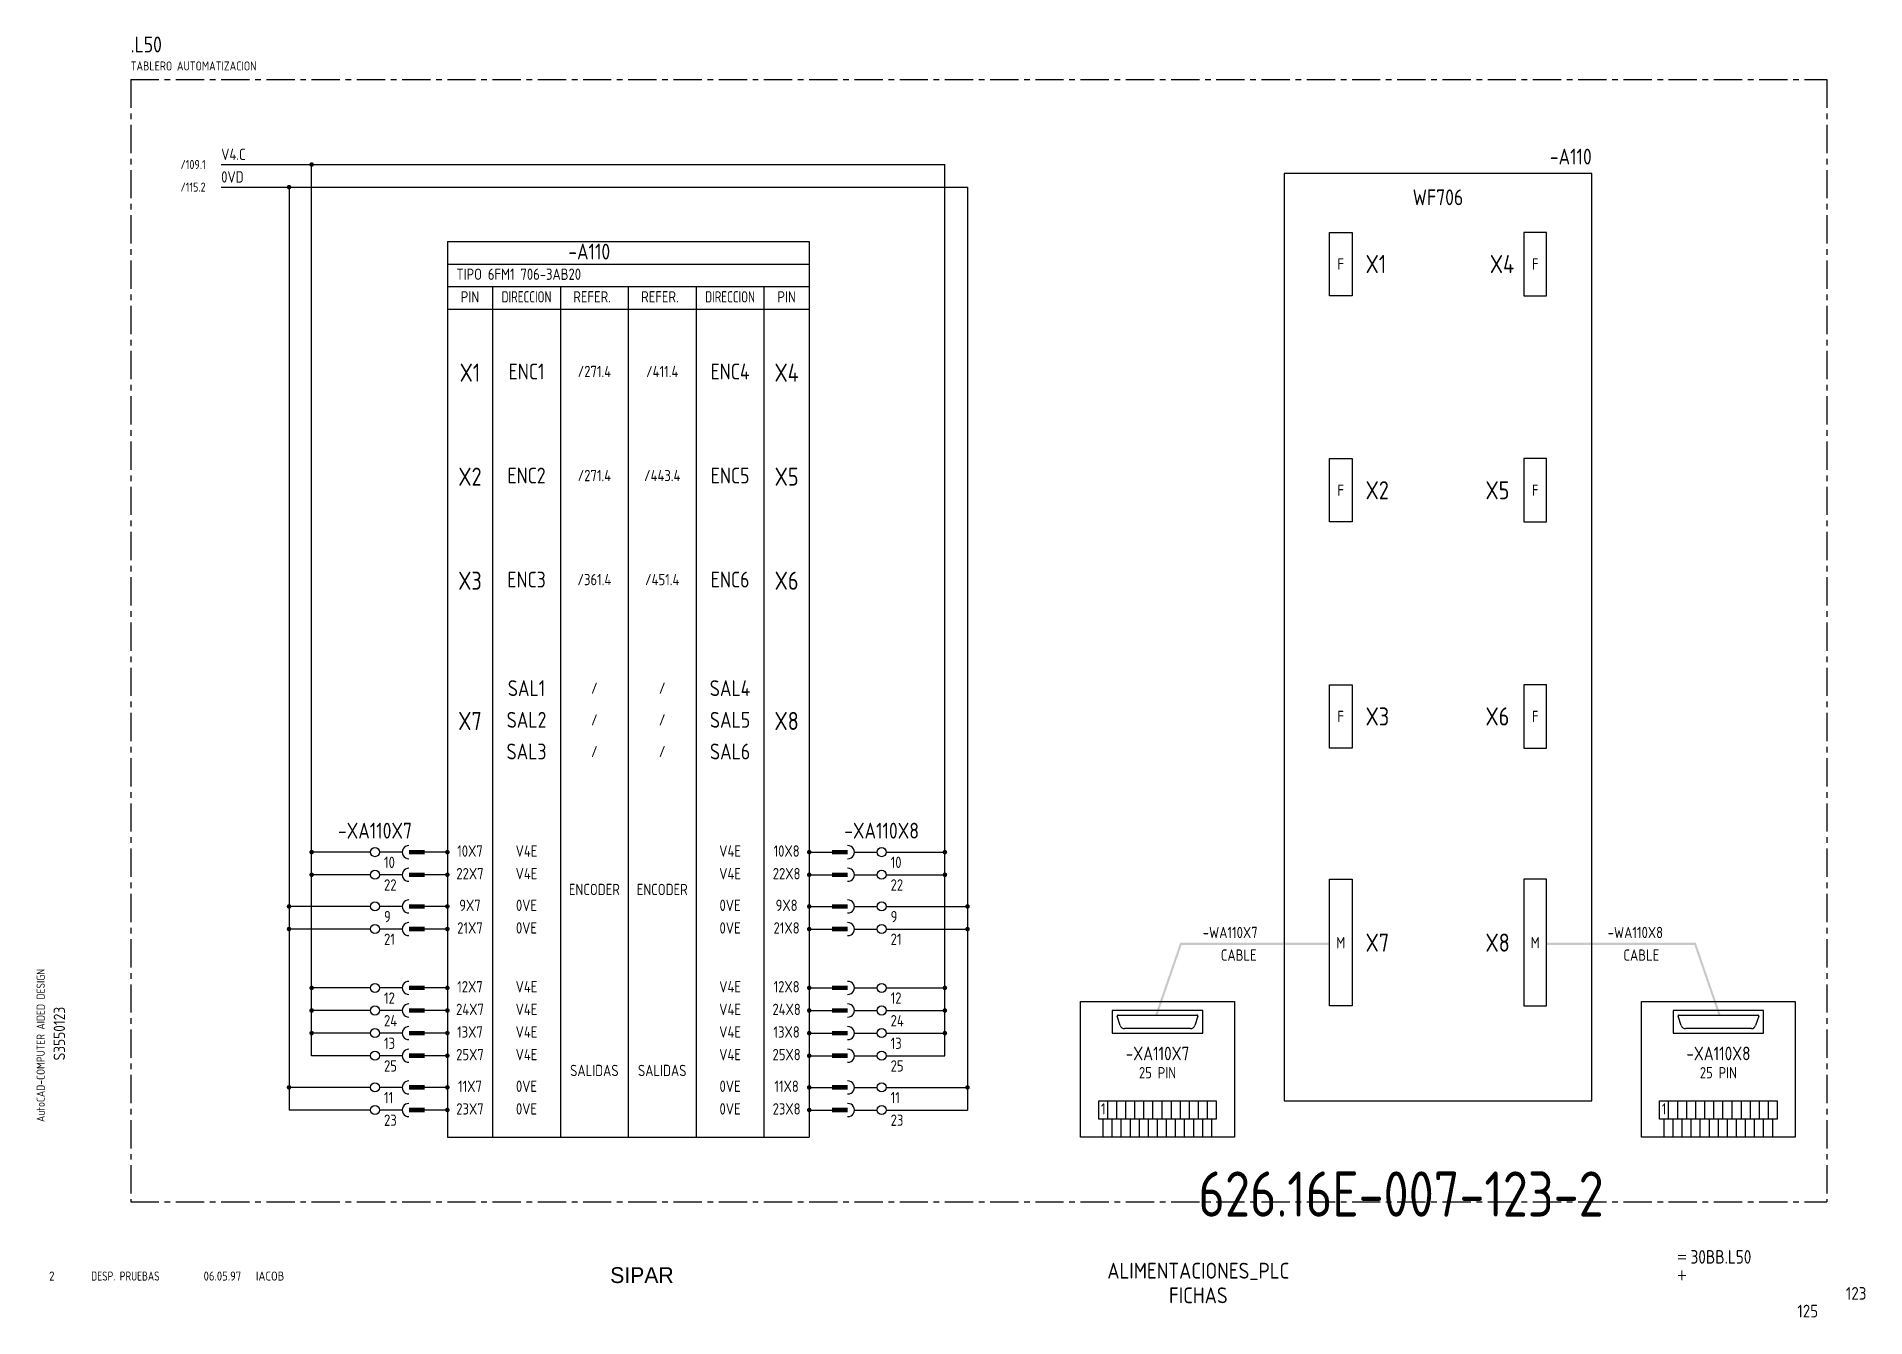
# Model space of a CAD drawing. Extents: x 10 to 983, y 6 to 547.
# Drawn here: x 9.7 to 414, y 5.6 to 288.8 of the extents above; entities that cross this region are included whole.
import ezdxf
from ezdxf.enums import TextEntityAlignment as Align

# ---------------------------------------------------------------- set-up
doc = ezdxf.new("R2010")
doc.units = 0
doc.header["$LTSCALE"] = 5
doc.header["$MEASUREMENT"] = 0
doc.linetypes.add('CENTER', pattern=[2, 1.25, -0.25, 0.25, -0.25])
doc.layers.get('0').update_dxf_attribs({"linetype": 'CONTINUOUS'})
doc.layers.add('3', color=3, linetype='CONTINUOUS')
doc.layers.add('CART', color=7, linetype='CONTINUOUS')
doc.styles.add('DIN', font='DIN.shx', dxfattribs={"width": 0.85})
doc.styles.add('N', font='ROMANS', dxfattribs={"width": 0.85, "height": 3})
doc.styles.add('X', font='UNIV.SHX', dxfattribs={"height": 3.5})

msp = doc.modelspace()

# ---------------------------------------------------------------- texts
at = {"color": 3, "style": 'DIN', "width": 0.85}
msp.add_text('.L50', height=3.5, dxfattribs=at).set_placement((30.48, 285.27))
at = {"style": 'DIN', "width": 0.85}
for s, height, p in [('TABLERO AUTOMATIZACION', 2, (30.48, 281.27)), ('V4.C', 2.5, (50.48, 261.49)), ('/109.1', 2, (41.48, 259.49)), ('0VD', 2.5, (50.48, 256.49)), ('/115.2', 2, (41.48, 254.49)), ('TIPO 6FM1 706-3AB20', 2.5, (102.48, 234.99)), ('10', 2.5, (86.48, 104.99)), ('10', 2.5, (198.48, 104.99)), ('22', 2.5, (86.48, 99.99)), ('22', 2.5, (198.48, 99.99)), ('9', 2.5, (86.48, 92.99)), ('9', 2.5, (198.48, 92.99)), ('21', 2.5, (86.48, 87.99)), ('21', 2.5, (198.48, 87.99)), ('-WA110X7', 2.5, (267.48, 89.49)), ('-WA110X8', 2.5, (357, 89.49)), ('CABLE', 2.5, (271.48, 84.49)), ('CABLE', 2.5, (360.48, 84.49)), ('12', 2.5, (86.48, 74.99)), ('12', 2.5, (198.48, 74.99)), ('24', 2.5, (86.48, 69.99)), ('24', 2.5, (198.48, 69.99)), ('13', 2.5, (86.48, 64.99)), ('13', 2.5, (198.48, 64.99)), ('25', 2.5, (86.48, 59.99)), ('25', 2.5, (198.48, 59.99)), ('11', 2.5, (86.48, 52.99)), ('11', 2.5, (198.48, 52.99)), ('23', 2.5, (86.48, 47.99)), ('23', 2.5, (198.48, 47.99))]:
    msp.add_text(s, height=height, dxfattribs=at).set_placement(p)
for s, p in [('F', (297.98, 238.49)), ('F', (340.98, 238.49)), ('F', (297.98, 188.49)), ('F', (340.98, 188.49)), ('F', (297.98, 138.49)), ('F', (340.98, 138.49)), ('M', (297.98, 88.49)), ('M', (340.98, 88.49))]:
    msp.add_text(s, height=2.5, dxfattribs=at).set_placement(p, align=Align.MIDDLE)
for s, p in [('PIN', (105.48, 229.99)), ('REFER.', (132.48, 229.99)), ('REFER.', (147.48, 229.99)), ('PIN', (175.48, 229.99)), ('/271.4', (132.98, 213.49)), ('/411.4', (147.98, 213.49)), ('/271.4', (132.98, 190.49)), ('/443.4', (147.98, 190.49)), ('/361.4', (132.98, 167.49)), ('/451.4', (147.98, 167.49)), ('/', (132.98, 143.49)), ('/', (147.98, 143.49)), ('/', (132.98, 136.49)), ('/', (147.98, 136.49)), ('/', (132.98, 129.49)), ('/', (147.98, 129.49)), ('10X7', (105.48, 107.49)), ('V4E', (117.98, 107.49)), ('V4E', (162.98, 107.49)), ('10X8', (175.48, 107.49)), ('22X7', (105.48, 102.49)), ('V4E', (117.98, 102.49)), ('ENCODER', (132.98, 98.99)), ('ENCODER', (147.98, 98.99)), ('V4E', (162.98, 102.49)), ('22X8', (175.48, 102.49)), ('9X7', (105.48, 95.49)), ('0VE', (117.98, 95.49)), ('0VE', (162.98, 95.49)), ('9X8', (175.48, 95.49)), ('21X7', (105.48, 90.49)), ('0VE', (117.98, 90.49)), ('0VE', (162.98, 90.49)), ('21X8', (175.48, 90.49)), ('12X7', (105.48, 77.49)), ('V4E', (117.98, 77.49)), ('V4E', (162.98, 77.49)), ('12X8', (175.48, 77.49)), ('24X7', (105.48, 72.49)), ('V4E', (117.98, 72.49)), ('V4E', (162.98, 72.49)), ('24X8', (175.48, 72.49)), ('13X7', (105.48, 67.49)), ('V4E', (117.98, 67.49)), ('V4E', (162.98, 67.49)), ('13X8', (175.48, 67.49)), ('25X7', (105.48, 62.49)), ('V4E', (117.98, 62.49)), ('V4E', (162.98, 62.49)), ('25X8', (175.48, 62.49)), ('SALIDAS', (132.98, 58.99)), ('SALIDAS', (147.98, 58.99)), ('25 PIN', (257.48, 58.49)), ('25 PIN', (381.48, 58.49)), ('11X7', (105.48, 55.49)), ('0VE', (117.98, 55.49)), ('0VE', (162.98, 55.49)), ('11X8', (175.48, 55.49)), ('23X7', (105.48, 50.49)), ('0VE', (117.98, 50.49)), ('0VE', (162.98, 50.49)), ('23X8', (175.48, 50.49)), ('1', (245.48, 50.49)), ('1', (369.48, 50.49))]:
    msp.add_text(s, height=2.5, dxfattribs=at).set_placement(p, align=Align.CENTER)
at = {"style": 'DIN', "width": 0.596129}
for p, p2 in [((112.48, 229.99), (123.48, 229.99)), ((157.48, 229.99), (168.48, 229.99))]:
    msp.add_text('DIRECCION', height=2.5, dxfattribs=at).set_placement(p, p2, align=Align.FIT)
at = {"color": 2, "insert": (266.51, 37.92), "char_height": 10, "width": 111.0411, "attachment_point": 1, "style": 'DIN'}
msp.add_mtext('626.16E-007-123-2', dxfattribs=at)
at = {"layer": '3', "style": 'DIN', "width": 0.85}
for p in [(353.48, 260.49), (136.48, 239.49)]:
    msp.add_text('-A110', height=3.5, dxfattribs=at).set_placement(p, align=Align.RIGHT)
for s, height, p in [('WF706', 3.5, (319.48, 251.49)), ('X1', 4, (105.48, 212.49)), ('ENC1', 3.5, (117.98, 212.99)), ('ENC4', 3.5, (162.98, 212.99)), ('X4', 4, (175.48, 212.49)), ('X2', 4, (105.48, 189.49)), ('ENC2', 3.5, (117.98, 189.99)), ('ENC5', 3.5, (162.98, 189.99)), ('X5', 4, (175.48, 189.49)), ('X3', 4, (105.48, 166.49)), ('ENC3', 3.5, (117.98, 166.99)), ('ENC6', 3.5, (162.98, 166.99)), ('X6', 4, (175.48, 166.49)), ('SAL1', 3.5, (117.98, 142.99)), ('SAL4', 3.5, (162.98, 142.99)), ('X7', 4, (105.48, 135.49)), ('SAL2', 3.5, (117.98, 135.99)), ('SAL5', 3.5, (162.98, 135.99)), ('X8', 4, (175.48, 135.49)), ('SAL3', 3.5, (117.98, 128.99)), ('SAL6', 3.5, (162.98, 128.99)), ('-XA110X7', 3.5, (84.48, 111.49)), ('-XA110X8', 3.5, (196.48, 111.49)), ('-XA110X7', 3, (257.48, 62.49)), ('-XA110X8', 3, (381.48, 62.49))]:
    msp.add_text(s, height=height, dxfattribs=at).set_placement(p, align=Align.CENTER)
for s, p in [('X1', (303.48, 236.49)), ('X4', (330.95, 236.49)), ('X2', (303.48, 186.49)), ('X5', (329.98, 186.49)), ('X3', (303.48, 136.49)), ('X6', (329.98, 136.49)), ('X7', (303.48, 86.49)), ('X8', (329.98, 86.49))]:
    msp.add_text(s, height=4, dxfattribs=at).set_placement(p)
at = {"layer": 'CART', "color": 1, "style": 'DIN', "width": 0.9}
msp.add_text('AutoCAD-COMPUTER AIDED DESIGN', height=1.8, rotation=90, dxfattribs=at).set_placement((11.47, 48.84))
at = {"layer": 'CART', "color": 3, "style": 'N', "width": 0.85}
for s, p in [('=', (372.24, 17.91)), ('+', (372.24, 13.87))]:
    msp.add_text(s, height=2.5, dxfattribs=at).set_placement(p)
at = {"layer": 'CART', "color": 3, "style": 'DIN', "width": 0.9, "flags": 1}
msp.add_attdef('S3550123', text='', height=2.5, rotation=90, dxfattribs=at).set_placement((15.95, 68.38), align=Align.CENTER)
at = {"layer": 'CART', "color": 3, "style": 'DIN', "width": 0.85}
msp.add_attdef('30BB.L50', text='', height=3, dxfattribs=at).set_placement((375.33, 16.63), align=Align.BOTTOM_LEFT)
at = {"layer": 'CART', "color": 6, "style": 'X', "flags": 1}
msp.add_attdef('SIPAR', text='', height=3.5, dxfattribs=at).set_placement((143.5, 15), align=Align.MIDDLE)
at = {"layer": 'CART', "color": 2, "style": 'DIN', "width": 0.9, "flags": 1}
for tag, p in [('ALIMENTACIONES_PLC', (266.5, 15.81)), ('FICHAS', (266.5, 10.54))]:
    msp.add_attdef(tag, text='', height=3.5, dxfattribs=at).set_placement(p, align=Align.MIDDLE)
msp.add_attdef('123', text='', height=2.8, dxfattribs=at).set_placement((414.2, 9.56), align=Align.RIGHT)
at = {"layer": 'CART', "color": 7, "style": 'DIN', "width": 0.9, "flags": 1}
msp.add_attdef('125', (398.93, 5.65), '', height=2.8, dxfattribs=at)

# ---------------------------------------------------------------- blocks, each defined once
blk = doc.blocks.new('B5-3')
at = {"linetype": 'Continuous', "const_width": 0.5}
blk.add_lwpolyline([(-0.25, 0, 1), (0.25, 0, 1)], format="xyb", close=True, dxfattribs=at)
blk = doc.blocks.new('REV2')
at = {"color": 3, "style": 'DIN'}
for s, width, p in [('2', 0.9, (12.45, 13.79)), ('DESP. PRUEBAS', 0.8, (21.76, 13.79)), ('06.05.97', 0.9, (46.59, 13.79)), ('IACOB', 0.9, (58.16, 13.79))]:
    blk.add_text(s, height=2, dxfattribs=dict(at, width=width)).set_placement(p)

# ---------------------------------------------------------------- linework, layer by layer
at = {"color": 3, "linetype": 'CENTER'}
for p, q in [((30.48, 279.27), (405.48, 279.27)), ((30.48, 279.27), (30.48, 31.23)), ((405.48, 279.27), (405.48, 31.23)), ((30.48, 31.23), (405.48, 31.23))]:
    msp.add_line(p, q, dxfattribs=at)
for p, q in [((50.48, 260.49), (210.48, 260.49)), ((70.48, 63.49), (70.48, 260.49)), ((210.48, 63.49), (210.48, 260.49)), ((50.48, 255.49), (215.48, 255.49)), ((65.48, 255.49), (65.48, 51.49)), ((215.48, 255.49), (215.48, 51.49)), ((295.48, 245.49), (300.48, 245.49)), ((295.48, 231.49), (295.48, 245.49)), ((300.48, 245.49), (300.48, 231.49)), ((338.48, 245.49), (338.48, 231.49)), ((343.48, 245.49), (338.48, 245.49)), ((343.48, 231.49), (343.48, 245.49)), ((300.48, 231.49), (295.48, 231.49)), ((338.48, 231.49), (343.48, 231.49)), ((295.48, 181.49), (295.48, 195.49)), ((295.48, 195.49), (300.48, 195.49)), ((300.48, 195.49), (300.48, 181.49)), ((343.48, 195.49), (338.48, 195.49)), ((338.48, 195.49), (338.48, 181.49)), ((343.48, 181.49), (343.48, 195.49)), ((300.48, 181.49), (295.48, 181.49)), ((338.48, 181.49), (343.48, 181.49)), ((295.48, 145.49), (300.48, 145.49)), ((295.48, 131.49), (295.48, 145.49)), ((300.48, 145.49), (300.48, 131.49)), ((338.48, 145.49), (338.48, 131.49)), ((343.48, 145.49), (338.48, 145.49)), ((343.48, 131.49), (343.48, 145.49)), ((300.48, 131.49), (295.48, 131.49)), ((338.48, 131.49), (343.48, 131.49)), ((83.48, 108.49), (70.48, 108.49)), ((90.48, 108.49), (85.48, 108.49)), ((100.48, 108.49), (95.48, 108.49)), ((180.48, 108.49), (185.48, 108.49)), ((190.48, 108.49), (195.48, 108.49)), ((197.48, 108.49), (210.48, 108.49)), ((83.48, 103.49), (70.48, 103.49)), ((90.48, 103.49), (85.48, 103.49)), ((100.48, 103.49), (95.48, 103.49)), ((180.48, 103.49), (185.48, 103.49)), ((190.48, 103.49), (195.48, 103.49)), ((197.48, 103.49), (210.48, 103.49)), ((295.48, 74.49), (295.48, 102.49)), ((295.48, 102.49), (300.48, 102.49)), ((300.48, 102.49), (300.48, 74.49)), ((343.48, 102.49), (338.48, 102.49)), ((338.48, 102.49), (338.48, 74.49)), ((343.48, 74.49), (343.48, 102.49)), ((83.48, 96.49), (65.48, 96.49)), ((90.48, 96.49), (85.48, 96.49)), ((100.48, 96.49), (95.48, 96.49)), ((180.48, 96.49), (185.48, 96.49)), ((190.48, 96.49), (195.48, 96.49)), ((197.48, 96.49), (215.48, 96.49)), ((83.48, 91.49), (65.48, 91.49)), ((90.48, 91.49), (85.48, 91.49)), ((100.48, 91.49), (95.48, 91.49)), ((180.48, 91.49), (185.48, 91.49)), ((190.48, 91.49), (195.48, 91.49)), ((197.48, 91.49), (215.48, 91.49)), ((83.48, 78.49), (70.48, 78.49)), ((90.48, 78.49), (85.48, 78.49)), ((100.48, 78.49), (95.48, 78.49)), ((180.48, 78.49), (185.48, 78.49)), ((190.48, 78.49), (195.48, 78.49)), ((197.48, 78.49), (210.48, 78.49)), ((83.48, 73.49), (70.48, 73.49)), ((90.48, 73.49), (85.48, 73.49)), ((100.48, 73.49), (95.48, 73.49)), ((180.48, 73.49), (185.48, 73.49)), ((190.48, 73.49), (195.48, 73.49)), ((197.48, 73.49), (210.48, 73.49)), ((240.48, 45.49), (240.48, 75.49)), ((240.48, 75.49), (274.48, 75.49)), ((247.48, 73.49), (247.48, 68.49)), ((267.48, 73.49), (247.48, 73.49)), ((267.48, 68.49), (267.48, 73.49)), ((274.48, 75.49), (274.48, 45.49)), ((300.48, 74.49), (295.48, 74.49)), ((338.48, 74.49), (343.48, 74.49)), ((364.48, 75.49), (398.48, 75.49)), ((364.48, 45.49), (364.48, 75.49)), ((391.48, 73.49), (371.48, 73.49)), ((371.48, 73.49), (371.48, 68.49)), ((391.48, 68.49), (391.48, 73.49)), ((398.48, 75.49), (398.48, 45.49)), ((249.25, 70.18), (248.57, 72.23)), ((248.76, 72.49), (266.2, 72.49)), ((264.76, 69.49), (250.2, 69.49)), ((266.39, 72.23), (265.71, 70.18)), ((373.25, 70.18), (372.57, 72.23)), ((372.76, 72.49), (390.2, 72.49)), ((388.76, 69.49), (374.2, 69.49)), ((390.39, 72.23), (389.71, 70.18)), ((83.48, 68.49), (70.48, 68.49)), ((90.48, 68.49), (85.48, 68.49)), ((100.48, 68.49), (95.48, 68.49)), ((180.48, 68.49), (185.48, 68.49)), ((190.48, 68.49), (195.48, 68.49)), ((197.48, 68.49), (210.48, 68.49)), ((247.48, 68.49), (267.48, 68.49)), ((371.48, 68.49), (391.48, 68.49)), ((83.48, 63.49), (70.48, 63.49)), ((90.48, 63.49), (85.48, 63.49)), ((100.48, 63.49), (95.48, 63.49)), ((180.48, 63.49), (185.48, 63.49)), ((190.48, 63.49), (195.48, 63.49)), ((197.48, 63.49), (210.48, 63.49)), ((83.48, 56.49), (65.48, 56.49)), ((90.48, 56.49), (85.48, 56.49)), ((100.48, 56.49), (95.48, 56.49)), ((180.48, 56.49), (185.48, 56.49)), ((190.48, 56.49), (195.48, 56.49)), ((197.48, 56.49), (215.48, 56.49)), ((244.48, 49.49), (244.48, 53.49)), ((244.48, 53.49), (270.48, 53.49)), ((246.48, 49.49), (246.48, 53.49)), ((248.48, 49.49), (248.48, 53.49)), ((250.48, 49.49), (250.48, 53.49)), ((252.48, 49.49), (252.48, 53.49)), ((254.48, 49.49), (254.48, 53.49)), ((256.48, 49.49), (256.48, 53.49)), ((258.48, 49.49), (258.48, 53.49)), ((260.48, 53.49), (260.48, 49.49)), ((262.48, 53.49), (262.48, 49.49)), ((264.48, 53.49), (264.48, 49.49)), ((266.48, 53.49), (266.48, 49.49)), ((268.48, 53.49), (268.48, 49.49)), ((270.48, 53.49), (270.48, 49.49)), ((368.48, 53.49), (394.48, 53.49)), ((368.48, 49.49), (368.48, 53.49)), ((370.48, 49.49), (370.48, 53.49)), ((372.48, 49.49), (372.48, 53.49)), ((374.48, 49.49), (374.48, 53.49)), ((376.48, 49.49), (376.48, 53.49)), ((378.48, 49.49), (378.48, 53.49)), ((380.48, 49.49), (380.48, 53.49)), ((382.48, 49.49), (382.48, 53.49)), ((384.48, 53.49), (384.48, 49.49)), ((386.48, 53.49), (386.48, 49.49)), ((388.48, 53.49), (388.48, 49.49)), ((390.48, 53.49), (390.48, 49.49)), ((392.48, 53.49), (392.48, 49.49)), ((394.48, 53.49), (394.48, 49.49)), ((83.48, 51.49), (65.48, 51.49)), ((90.48, 51.49), (85.48, 51.49)), ((100.48, 51.49), (95.48, 51.49)), ((180.48, 51.49), (185.48, 51.49)), ((190.48, 51.49), (195.48, 51.49)), ((197.48, 51.49), (215.48, 51.49)), ((270.48, 49.49), (244.48, 49.49)), ((245.48, 45.49), (245.48, 49.49)), ((247.48, 45.49), (247.48, 49.49)), ((249.48, 45.49), (249.48, 49.49)), ((251.48, 45.49), (251.48, 49.49)), ((253.48, 45.49), (253.48, 49.49)), ((255.48, 45.49), (255.48, 49.49)), ((257.48, 45.49), (257.48, 49.49)), ((259.48, 45.49), (259.48, 49.49)), ((261.48, 45.49), (261.48, 49.49)), ((263.48, 45.49), (263.48, 49.49)), ((265.48, 45.49), (265.48, 49.49)), ((267.48, 45.49), (267.48, 49.49)), ((269.48, 45.49), (269.48, 49.49)), ((394.48, 49.49), (368.48, 49.49)), ((369.48, 45.49), (369.48, 49.49)), ((371.48, 45.49), (371.48, 49.49)), ((373.48, 45.49), (373.48, 49.49)), ((375.48, 45.49), (375.48, 49.49)), ((377.48, 45.49), (377.48, 49.49)), ((379.48, 45.49), (379.48, 49.49)), ((381.48, 45.49), (381.48, 49.49)), ((383.48, 45.49), (383.48, 49.49)), ((385.48, 45.49), (385.48, 49.49)), ((387.48, 45.49), (387.48, 49.49)), ((389.48, 45.49), (389.48, 49.49)), ((391.48, 45.49), (391.48, 49.49)), ((393.48, 45.49), (393.48, 49.49)), ((274.48, 45.49), (240.48, 45.49)), ((398.48, 45.49), (364.48, 45.49))]:
    msp.add_line(p, q)
at = {"linetype": 'Continuous', "const_width": 0.5}
msp.add_lwpolyline([(65.23, 255.49, 1), (65.73, 255.49, 1)], format="xyb", close=True, dxfattribs=at)
for centre in [(84.48, 108.49), (196.48, 108.49), (84.48, 103.49), (196.48, 103.49), (84.48, 96.49), (196.48, 96.49), (84.48, 91.49), (196.48, 91.49), (84.48, 78.49), (196.48, 78.49), (84.48, 73.49), (196.48, 73.49), (84.48, 68.49), (196.48, 68.49), (84.48, 63.49), (196.48, 63.49), (84.48, 56.49), (196.48, 56.49), (84.48, 51.49), (196.48, 51.49)]:
    msp.add_circle(centre, 1)
for centre, radius, start, end in [((91.92, 108.49), 1.44, 87.5221, 272.4779), ((189.04, 108.49), 1.44, 267.5221, 92.4779), ((91.92, 103.49), 1.44, 87.5221, 272.4779), ((189.04, 103.49), 1.44, 267.5221, 92.4779), ((91.92, 96.49), 1.44, 87.5221, 272.4779), ((189.04, 96.49), 1.44, 267.5221, 92.4779), ((91.92, 91.49), 1.44, 87.5221, 272.4779), ((189.04, 91.49), 1.44, 267.5221, 92.4779), ((91.92, 78.49), 1.44, 87.5221, 272.4779), ((189.04, 78.49), 1.44, 267.5221, 92.4779), ((91.92, 73.49), 1.44, 87.5221, 272.4779), ((189.04, 73.49), 1.44, 267.5221, 92.4779), ((91.92, 68.49), 1.44, 87.5221, 272.4779), ((189.04, 68.49), 1.44, 267.5221, 92.4779), ((248.76, 72.29), 0.2, 90, 198.4349), ((250.2, 70.49), 1, 198.4349, 270), ((264.76, 70.49), 1, 270, 341.5651), ((266.2, 72.29), 0.2, 341.5651, 90), ((372.76, 72.29), 0.2, 90, 198.4349), ((374.2, 70.49), 1, 198.4349, 270), ((388.76, 70.49), 1, 270, 341.5651), ((390.2, 72.29), 0.2, 341.5651, 90), ((91.92, 63.49), 1.44, 87.5221, 272.4779), ((189.04, 63.49), 1.44, 267.5221, 92.4779), ((91.92, 56.49), 1.44, 87.5221, 272.4779), ((189.04, 56.49), 1.44, 267.5221, 92.4779), ((91.92, 51.49), 1.44, 87.5221, 272.4779), ((189.04, 51.49), 1.44, 267.5221, 92.4779)]:
    msp.add_arc(centre, radius, start, end)
for points in [[(91.98, 107.99), (91.98, 108.99), (95.48, 107.99), (95.48, 108.99)], [(188.98, 107.99), (188.98, 108.99), (185.48, 107.99), (185.48, 108.99)], [(91.98, 102.99), (91.98, 103.99), (95.48, 102.99), (95.48, 103.99)], [(188.98, 102.99), (188.98, 103.99), (185.48, 102.99), (185.48, 103.99)], [(91.98, 95.99), (91.98, 96.99), (95.48, 95.99), (95.48, 96.99)], [(188.98, 95.99), (188.98, 96.99), (185.48, 95.99), (185.48, 96.99)], [(91.98, 90.99), (91.98, 91.99), (95.48, 90.99), (95.48, 91.99)], [(188.98, 90.99), (188.98, 91.99), (185.48, 90.99), (185.48, 91.99)], [(256.98, 72.49), (257.48, 72.49), (262.48, 88.49), (262.98, 88.49)], [(262.48, 88.49), (262.48, 87.99), (295.48, 88.49), (295.48, 87.99)], [(376.48, 88.49), (376.48, 87.99), (343.48, 88.49), (343.48, 87.99)], [(381.98, 72.49), (381.48, 72.49), (376.48, 88.49), (375.98, 88.49)], [(91.98, 77.99), (91.98, 78.99), (95.48, 77.99), (95.48, 78.99)], [(188.98, 77.99), (188.98, 78.99), (185.48, 77.99), (185.48, 78.99)], [(91.98, 72.99), (91.98, 73.99), (95.48, 72.99), (95.48, 73.99)], [(188.98, 72.99), (188.98, 73.99), (185.48, 72.99), (185.48, 73.99)], [(91.98, 67.99), (91.98, 68.99), (95.48, 67.99), (95.48, 68.99)], [(188.98, 67.99), (188.98, 68.99), (185.48, 67.99), (185.48, 68.99)], [(91.98, 62.99), (91.98, 63.99), (95.48, 62.99), (95.48, 63.99)], [(188.98, 62.99), (188.98, 63.99), (185.48, 62.99), (185.48, 63.99)], [(91.98, 55.99), (91.98, 56.99), (95.48, 55.99), (95.48, 56.99)], [(188.98, 55.99), (188.98, 56.99), (185.48, 55.99), (185.48, 56.99)], [(91.98, 50.99), (91.98, 51.99), (95.48, 50.99), (95.48, 51.99)], [(188.98, 50.99), (188.98, 51.99), (185.48, 50.99), (185.48, 51.99)]]:
    msp.add_solid(points)
at = {"layer": '3'}
for p, q in [((353.48, 258.49), (285.48, 258.49)), ((285.48, 258.49), (285.48, 53.49)), ((353.48, 53.49), (353.48, 258.49)), ((100.48, 243.49), (180.48, 243.49)), ((100.48, 243.49), (100.48, 45.49)), ((180.48, 243.49), (180.48, 45.49)), ((100.48, 238.49), (180.48, 238.49)), ((100.48, 233.49), (180.48, 233.49)), ((110.48, 233.49), (110.48, 45.49)), ((125.48, 233.49), (125.48, 45.49)), ((140.48, 233.49), (140.48, 45.49)), ((155.48, 233.49), (155.48, 45.49)), ((170.48, 233.49), (170.48, 45.49)), ((100.48, 228.49), (180.48, 228.49)), ((285.48, 53.49), (353.48, 53.49)), ((100.48, 45.49), (180.48, 45.49))]:
    msp.add_line(p, q, dxfattribs=at)

# ---------------------------------------------------------------- block references
for p in [(70.48, 260.49), (70.48, 108.49), (100.48, 108.49), (70.48, 103.49), (100.48, 103.49), (65.48, 96.49), (100.48, 96.49), (65.48, 91.49), (100.48, 91.49), (70.48, 78.49), (100.48, 78.49), (70.48, 73.49), (100.48, 73.49), (70.48, 68.49), (100.48, 68.49), (100.48, 63.49), (65.48, 56.49), (100.48, 56.49), (100.48, 51.49)]:
    msp.add_blockref('B5-3', p)
at = {"xscale": -1}
for p in [(180.48, 108.49), (210.48, 108.49), (180.48, 103.49), (210.48, 103.49), (180.48, 96.49), (215.48, 96.49), (180.48, 91.49), (215.48, 91.49), (180.48, 78.49), (210.48, 78.49), (180.48, 73.49), (210.48, 73.49), (180.48, 68.49), (210.48, 68.49), (180.48, 63.49), (180.48, 56.49), (215.48, 56.49), (180.48, 51.49)]:
    msp.add_blockref('B5-3', p, dxfattribs=at)
at = {"linetype": 'Continuous'}
msp.add_blockref('REV2', (0, 0), dxfattribs=at)

msp.set_redraw_order([(e.dxf.handle, doc.entitydb.next_handle()) for e in msp.query("TEXT MTEXT ATTDEF DIMENSION ARC_DIMENSION")])  # texts and dimensions are drawn at this point

doc.saveas('drawing.dxf')
